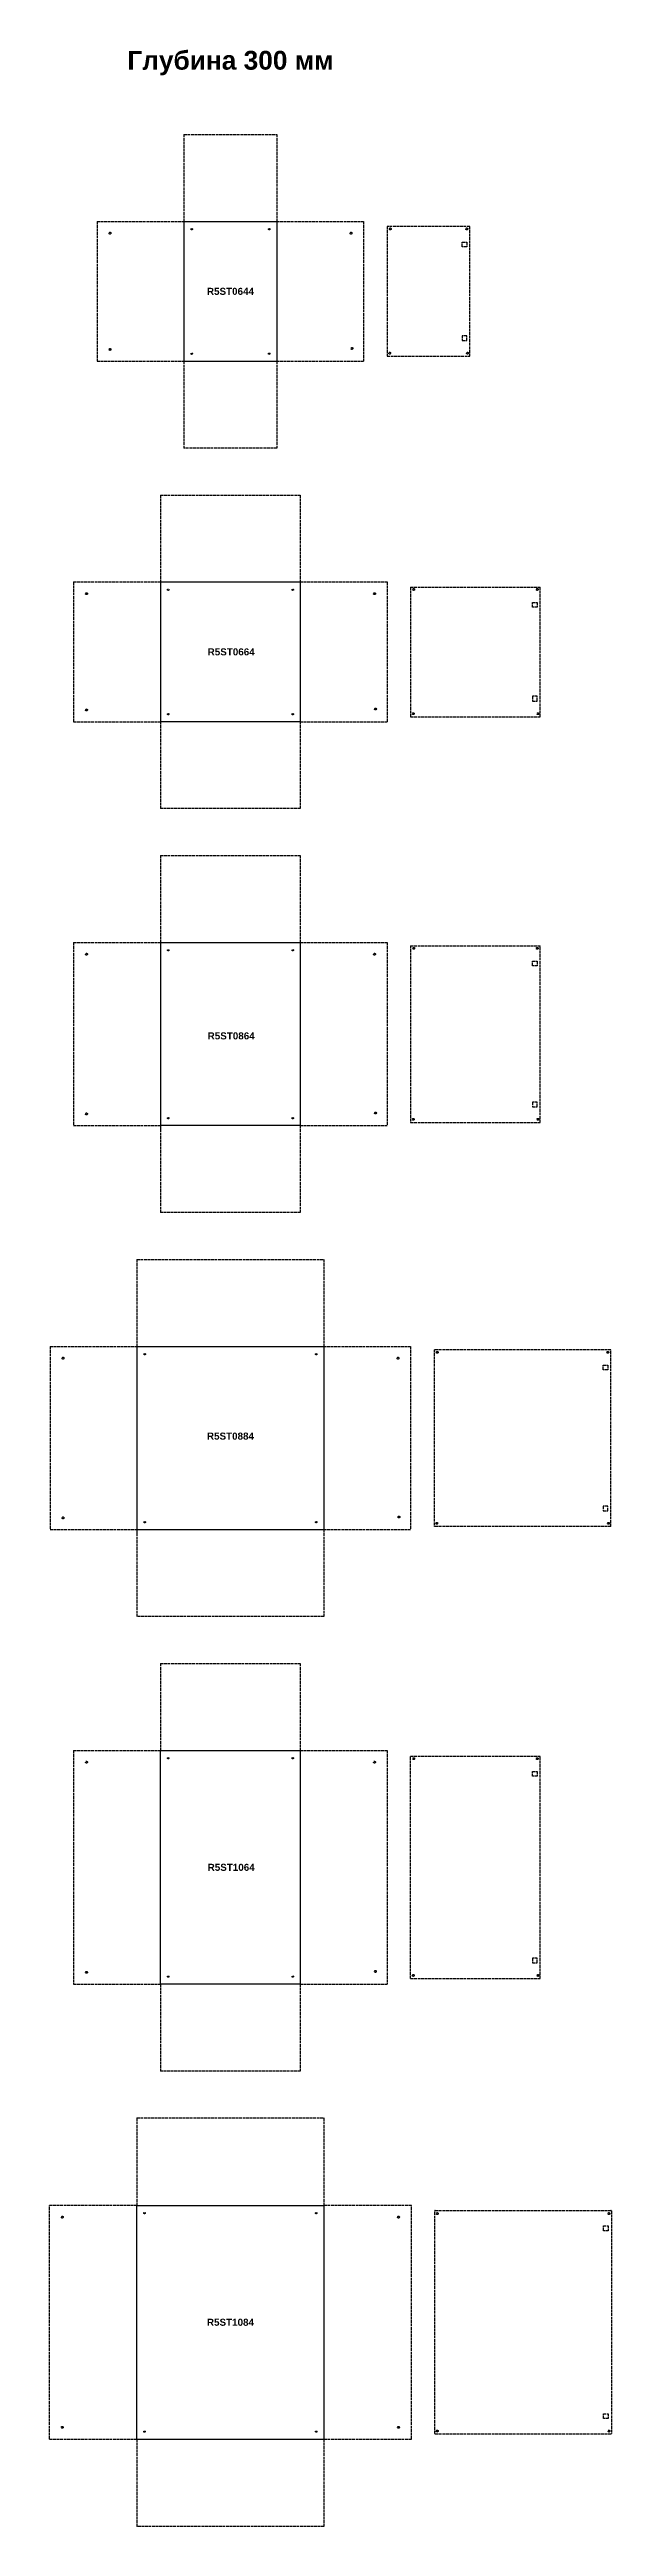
# Model space of a CAD drawing. Header units: millimetres. Extents: x 2534 to 15141, y 1284 to 16748.
# Drawn here: x 12749 to 15141, y 5055 to 15601 of the extents above; entities that cross this region are included whole.
import ezdxf

# ---------------------------------------------------------------- set-up
doc = ezdxf.new("R2010")
doc.units = ezdxf.units.MM
doc.linetypes.add('ACAD_ISO02W100', pattern=[15, 12, -3])
doc.styles.get("Standard").update_dxf_attribs({"font": 'arial.ttf'})

msp = doc.modelspace()

# ---------------------------------------------------------------- texts
at = {"insert": (13519, 15543), "char_height": 80, "attachment_point": 5}
msp.add_mtext_dynamic_manual_height_columns('{\\fArial|b1|i0|c204|p34;Глубина 300 мм}', width=889.28, gutter_width=12.5, heights=[0], dxfattribs=at)
at = {"linetype": 'ACAD_ISO02W100', "char_height": 30, "attachment_point": 5}
for s, width, heights, insert in [('{\\f@Arial Unicode MS|b1|i0|c204|p34;R5ST0644}', 205.92, [0], (13519, 14571)), ('{\\f@Arial Unicode MS|b1|i0|c204|p34;R5ST0664}', 205.92, [0], (13522, 13036)), ('{\\f@Arial Unicode MS|b1|i0|c204|p34;R5ST0864}', 205.92, [116], (13522, 11401)), ('{\\f@Arial Unicode MS|b1|i0|c204|p34;R5ST0884}', 205.92, [116], (13519, 9697)), ('{\\f@Arial Unicode MS|b1|i0|c204|p34;R5ST1064}', 205.92, [116], (13522, 7861)), ('{\\f@Arial Unicode MS|b1|i0|c204|p34;R5ST1084}', 163.58, [0], (13519, 5924))]:
    msp.add_mtext_dynamic_manual_height_columns(s, width=width, gutter_width=12.5, heights=heights, dxfattribs=dict(at, insert=insert))

# ---------------------------------------------------------------- blocks, each defined once
blk = doc.blocks.new('A$C11C00261')
at = {"linetype": 'ACAD_ISO02W100', "lineweight": 30}
for p, q in [((0, 20), (20, 20)), ((0, 0), (0, 20)), ((20, 0), (0, 0)), ((20, 20), (20, 0))]:
    blk.add_line(p, q, dxfattribs=at)

# ---------------------------------------------------------------- linework, layer by layer
at = {"linetype": 'ACAD_ISO02W100', "lineweight": 30}
for p, q in [((13321, 15239), (13321, 14869)), ((13321, 15239), (13716, 15239)), ((13716, 15239), (13716, 14869)), ((12951, 14869), (12951, 14274)), ((12951, 14869), (13321, 14869)), ((13716, 14869), (14086, 14869)), ((14086, 14869), (14086, 14274)), ((14538, 14847), (14186, 14847)), ((14186, 14847), (14186, 14295)), ((14538, 14295), (14538, 14847)), ((12951, 14274), (13321, 14274)), ((13321, 14274), (13321, 13904)), ((13716, 14274), (14086, 14274)), ((13716, 14274), (13716, 13904)), ((14186, 14295), (14538, 14295)), ((13716, 13904), (13321, 13904)), ((13221, 13704), (13221, 13334)), ((13221, 13704), (13816, 13704)), ((13816, 13704), (13816, 13334)), ((12851, 13334), (12851, 12739)), ((12851, 13334), (13221, 13334)), ((13816, 13334), (14186, 13334)), ((14186, 13334), (14186, 12739)), ((14286, 13312), (14286, 12760)), ((14286, 13312), (14838, 13312)), ((14838, 12760), (14838, 13312)), ((12851, 12739), (13221, 12739)), ((13221, 12739), (13221, 12369)), ((13816, 12739), (14186, 12739)), ((13816, 12739), (13816, 12369)), ((14286, 12760), (14838, 12760)), ((13816, 12369), (13221, 12369)), ((13221, 12169), (13221, 11799)), ((13221, 12169), (13816, 12169)), ((13816, 12169), (13816, 11799)), ((12851, 11799), (12851, 11019)), ((12851, 11799), (13221, 11799)), ((13816, 11799), (14186, 11799)), ((14186, 11799), (14186, 11019)), ((14286, 11785), (14838, 11785)), ((14286, 11785), (14286, 11033)), ((14838, 11033), (14838, 11785)), ((12851, 11019), (13221, 11019)), ((13221, 11019), (13221, 10649)), ((13816, 11019), (14186, 11019)), ((13816, 11019), (13816, 10649)), ((14286, 11033), (14838, 11033)), ((13816, 10649), (13221, 10649)), ((13121, 10449), (13121, 10079)), ((13121, 10449), (13916, 10449)), ((13916, 10449), (13916, 10079)), ((12751, 10079), (12751, 9299)), ((12751, 10079), (13121, 10079)), ((13916, 10079), (14286, 10079)), ((14286, 10079), (14286, 9299)), ((14386, 10065), (14386, 9313)), ((15138, 10065), (14386, 10065)), ((15138, 9313), (15138, 10065)), ((12751, 9299), (13121, 9299)), ((13121, 9299), (13121, 8929)), ((13916, 9299), (14286, 9299)), ((13916, 9299), (13916, 8929)), ((15138, 9313), (14386, 9313)), ((13916, 8929), (13121, 8929)), ((13221, 8729), (13221, 8359)), ((13221, 8729), (13816, 8729)), ((13816, 8729), (13816, 8359)), ((12851, 8359), (12851, 7364)), ((12851, 8359), (13221, 8359)), ((13816, 8359), (14186, 8359)), ((14186, 8359), (14186, 7364)), ((14286, 8335), (14838, 8335)), ((14286, 7388), (14286, 8335)), ((14838, 7388), (14838, 8335)), ((14286, 7388), (14838, 7388)), ((12851, 7364), (13221, 7364)), ((13221, 7364), (13221, 6994)), ((13816, 7364), (14186, 7364)), ((13816, 7364), (13816, 6994)), ((13816, 6994), (13221, 6994)), ((13121, 6794), (13121, 6422)), ((13121, 6794), (13917, 6794)), ((13917, 6794), (13917, 6422)), ((13121, 6422), (12749, 6422)), ((12749, 5427), (12749, 6422)), ((14289, 6422), (13917, 6422)), ((14289, 5427), (14289, 6422)), ((14389, 5451), (14389, 6398)), ((14391, 6400), (15138, 6400)), ((15107, 6335), (15127, 6335)), ((15107, 6314), (15107, 6335)), ((15127, 6335), (15127, 6314)), ((15141, 6398), (15141, 5451)), ((15127, 6314), (15107, 6314)), ((15107, 5514), (15107, 5535)), ((15107, 5535), (15127, 5535)), ((15127, 5514), (15107, 5514)), ((15127, 5535), (15127, 5514)), ((12749, 5427), (13121, 5427)), ((13121, 5427), (13121, 5459)), ((13121, 5427), (13121, 5055)), ((13917, 5427), (13917, 5055)), ((13917, 5427), (14289, 5427)), ((15138, 5448), (14391, 5448)), ((13917, 5055), (13121, 5055))]:
    msp.add_line(p, q, dxfattribs=at)
at = {"lineweight": 30}
for p, q in [((13321, 14869), (13716, 14869)), ((13321, 14869), (13321, 14274)), ((13716, 14869), (13716, 14274)), ((13321, 14274), (13716, 14274)), ((13221, 13334), (13816, 13334)), ((13221, 13334), (13221, 12739)), ((13816, 13334), (13816, 12739)), ((13816, 12739), (13221, 12739)), ((13221, 11799), (13816, 11799)), ((13221, 11799), (13221, 11004)), ((13816, 11799), (13816, 11019)), ((13816, 11019), (13221, 11019)), ((13121, 10079), (13916, 10079)), ((13121, 10079), (13121, 9284)), ((13916, 10079), (13916, 9299)), ((13121, 9299), (13916, 9299)), ((13221, 8359), (13816, 8359)), ((13221, 7364), (13221, 8359)), ((13816, 8359), (13816, 7364)), ((13816, 7364), (13221, 7364)), ((13121, 5427), (13121, 6422)), ((13121, 6422), (13917, 6422)), ((13917, 6422), (13917, 5427)), ((13121, 5427), (13917, 5427))]:
    msp.add_line(p, q, dxfattribs=at)
at = {"linetype": 'ACAD_ISO02W100', "lineweight": 30}
for centre, radius in [((13006, 14819), 4), ((13354, 14836), 3), ((13684, 14836), 3), ((14032, 14819), 4), ((14199, 14837), 4), ((14525, 14837), 4), ((13006, 14324), 4), ((13354, 14306), 3), ((13684, 14306), 3), ((14036, 14328), 4), ((14197, 14308), 4), ((14528, 14308), 4), ((12906, 13284), 4), ((13254, 13301), 3), ((13784, 13301), 3), ((14132, 13284), 4), ((14299, 13302), 4), ((14825, 13302), 4), ((12906, 12789), 4), ((13254, 12771), 3), ((13784, 12771), 3), ((14136, 12793), 4), ((14297, 12773), 4), ((14828, 12773), 4), ((12906, 11749), 4), ((13254, 11766), 3), ((13784, 11766), 3), ((14132, 11749), 4), ((14299, 11774), 4), ((14825, 11774), 4), ((14136, 11073), 4), ((12906, 11069), 4), ((13254, 11051), 3), ((13784, 11051), 3), ((14297, 11046), 4), ((14828, 11046), 4), ((12806, 10029), 4), ((13154, 10046), 3), ((13884, 10046), 3), ((14232, 10029), 4), ((14399, 10054), 4), ((15125, 10054), 4), ((12806, 9349), 4), ((13154, 9331), 3), ((13884, 9331), 3), ((14236, 9353), 4), ((14397, 9326), 4), ((15128, 9326), 4), ((12906, 8309), 4), ((13254, 8326), 3), ((13784, 8326), 3), ((14132, 8309), 4), ((14299, 8324), 4), ((14825, 8324), 4), ((12906, 7414), 4), ((13254, 7396), 3), ((13784, 7396), 3), ((14136, 7418), 4), ((14297, 7401), 4), ((14828, 7401), 4), ((12803, 6372), 4), ((13153, 6389), 3), ((13884, 6389), 3), ((14234, 6372), 4), ((14399, 6387), 4), ((15130, 6387), 4), ((12803, 5477), 4), ((13153, 5459), 3), ((13884, 5459), 3), ((14234, 5477), 4), ((14399, 5461), 4), ((15130, 5461), 4)]:
    msp.add_circle(centre, radius, dxfattribs=at)
for centre, start, end in [((14391, 6398), 90, 180), ((15138, 6398), 0, 90), ((14391, 5451), 180, 270), ((15138, 5451), 270, 0)]:
    msp.add_arc(centre, 2.5, start, end, dxfattribs=at)

# ---------------------------------------------------------------- block references
for p in [(14505, 14761), (14805, 13226), (14805, 11699), (15105, 9979), (14805, 8249)]:
    msp.add_blockref('A$C11C00261', p, dxfattribs=at)
at = {"linetype": 'ACAD_ISO02W100', "lineweight": 30, "xscale": -1, "rotation": 180}
for p in [(14505, 14382), (14805, 12847), (14805, 11119), (15105, 9399), (14805, 7474)]:
    msp.add_blockref('A$C11C00261', p, dxfattribs=at)

msp.set_redraw_order([(e.dxf.handle, doc.entitydb.next_handle()) for e in msp.query("TEXT MTEXT ATTDEF DIMENSION ARC_DIMENSION")])  # texts and dimensions are drawn at this point

doc.saveas('drawing.dxf')
